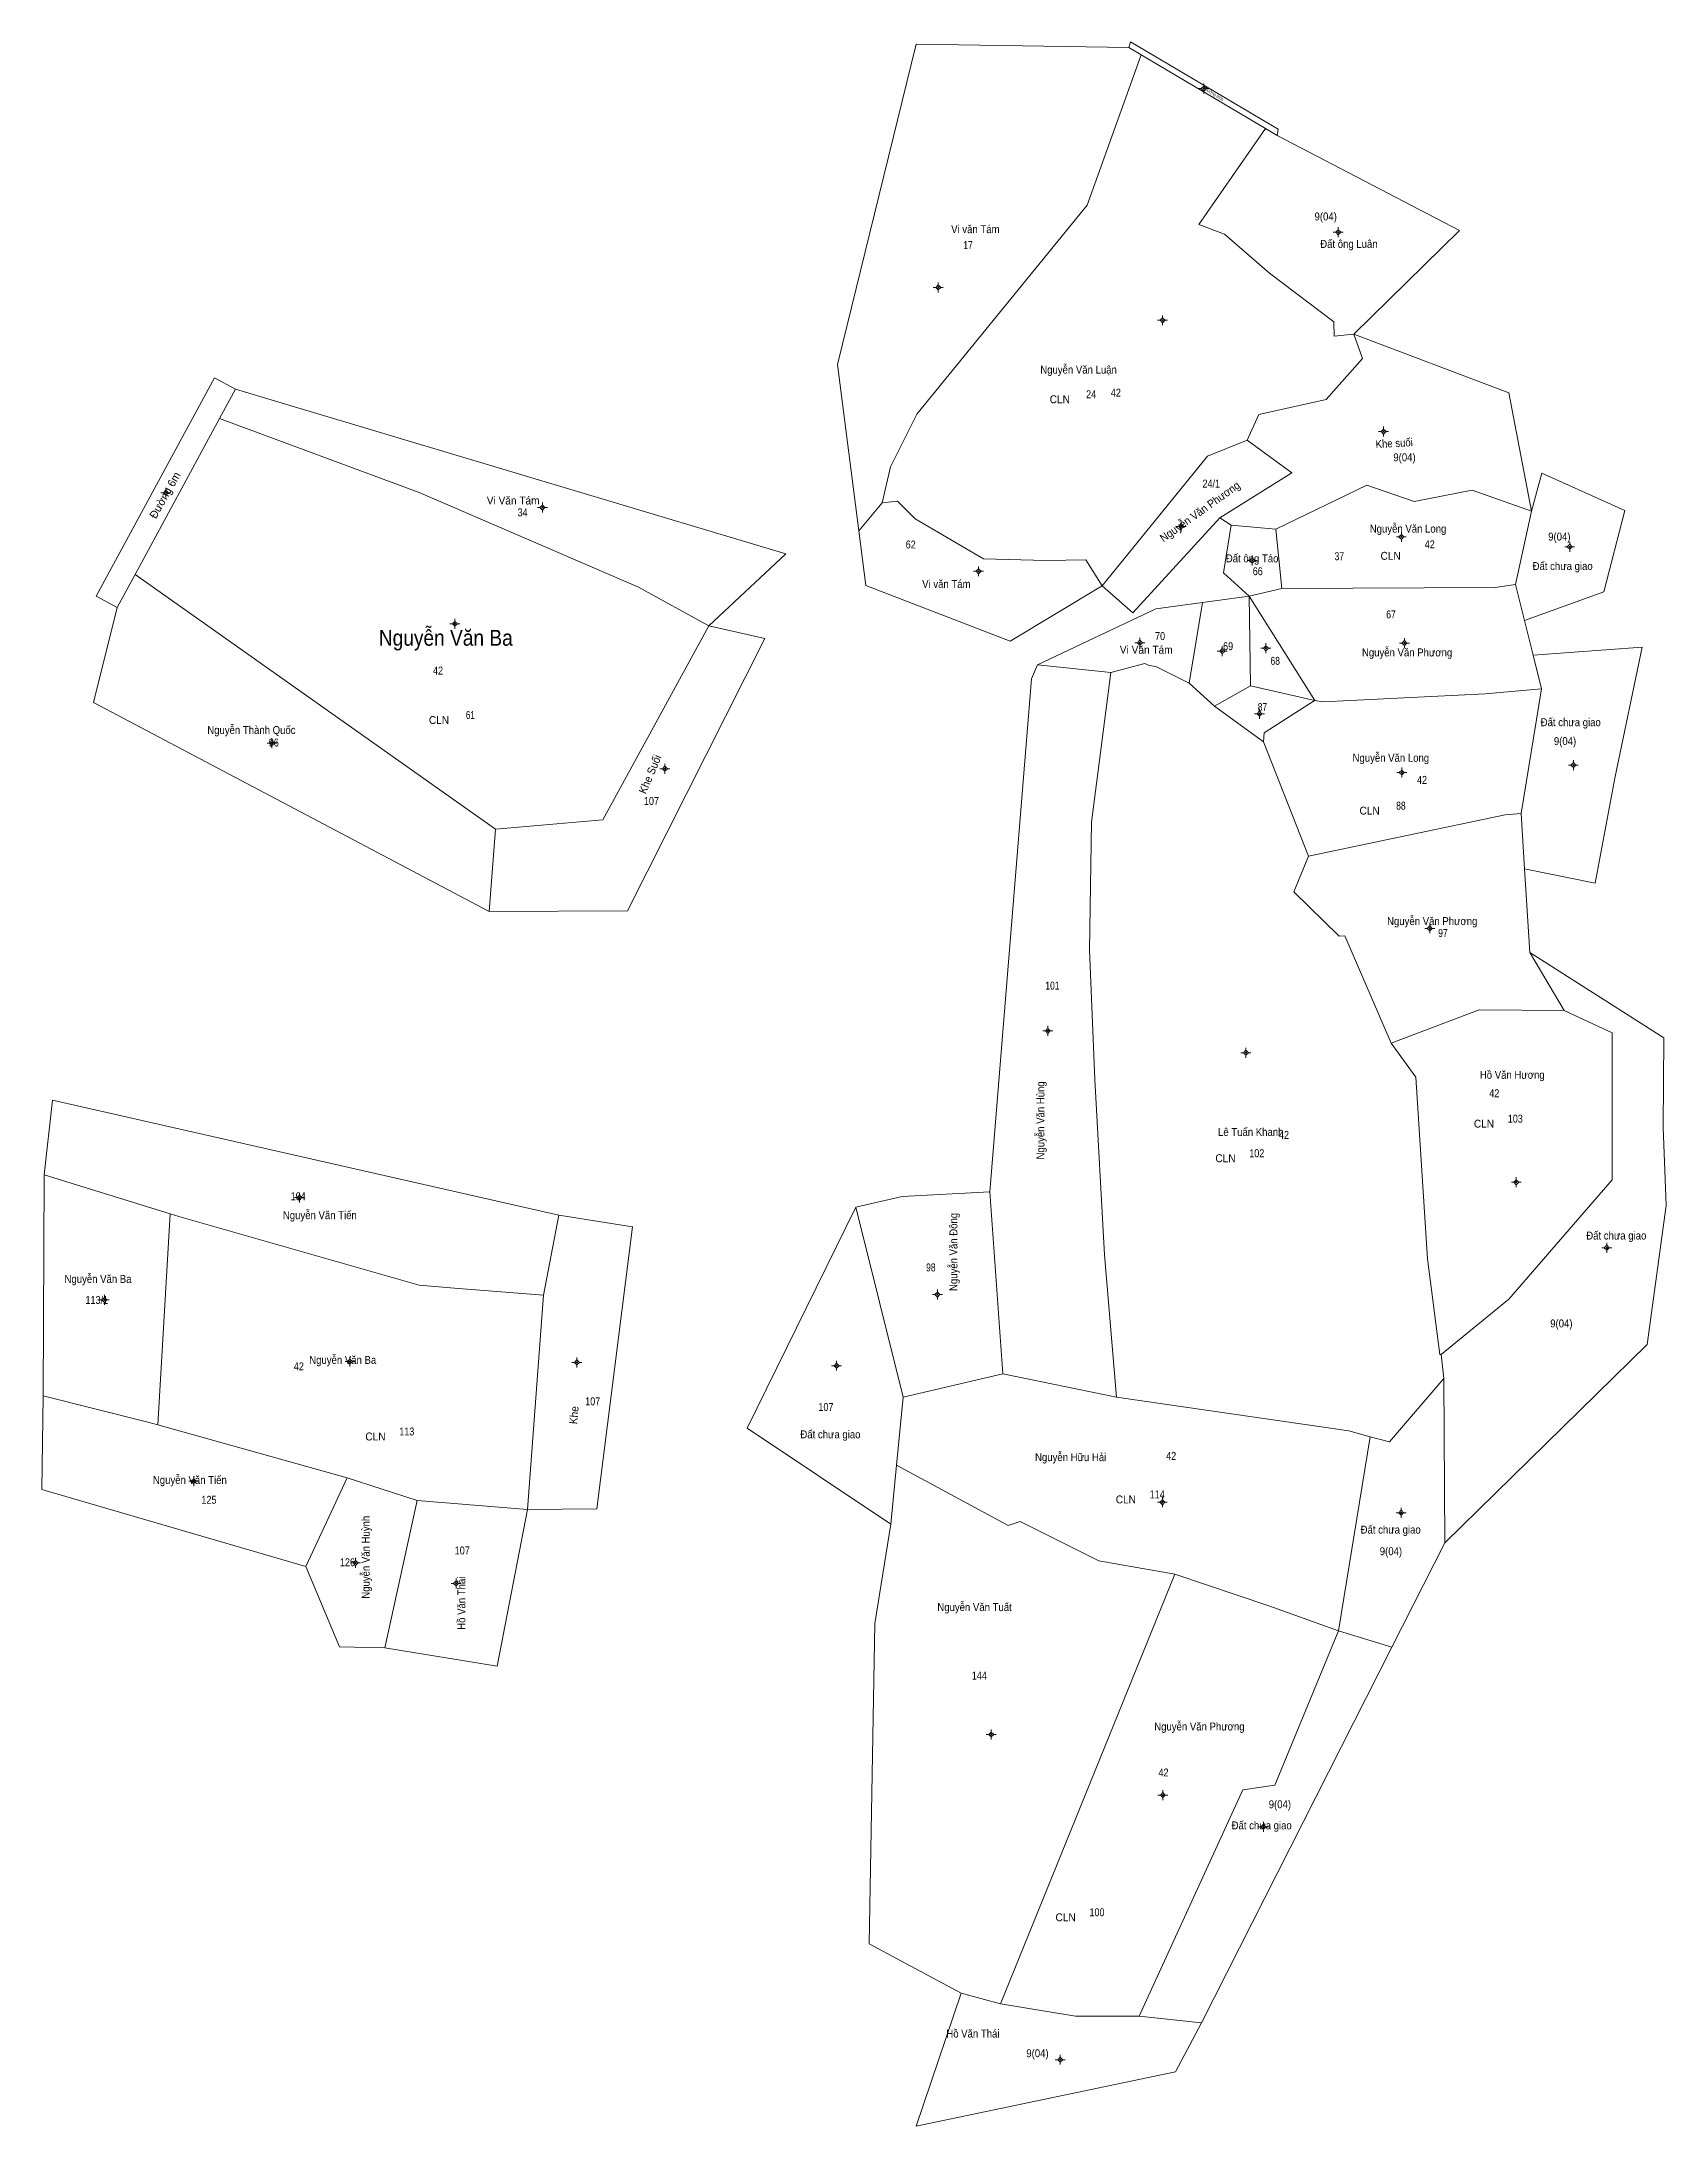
# Model space of a CAD drawing. Header units: metres. Extents: x 538455 to 541653, y 1847238 to 1851303.
# Drawn here: x 540603 to 541012, y 1850324 to 1850849 of the extents above; entities that cross this region are included whole.
import ezdxf
from ezdxf.enums import TextEntityAlignment as Align

# ---------------------------------------------------------------- set-up
doc = ezdxf.new("R2010")
doc.units = ezdxf.units.M
for name, color, linetype in [('1', 7, 'Continuous'), ('2', 7, 'Continuous'), ('3', 7, 'Continuous'), ('4', 7, 'Continuous')]:
    doc.layers.add(name, color=color, linetype=linetype)
for name, color, linetype, lineweight in [('11', 7, 'Continuous', 13), ('22', 7, 'Continuous', 13), ('5', 7, 'Continuous', 13)]:
    doc.layers.add(name, color=color, linetype=linetype, lineweight=lineweight)

msp = doc.modelspace()

# ---------------------------------------------------------------- texts
at = {"layer": '1'}
for s, height, rotation, p in [('Đường thôn', 0.7199, 327.323, (540897.686, 1850835.119)), ('Đường 6m', 2, 60.749, (540634.627, 1850733.946))]:
    msp.add_text(s, height=height, rotation=rotation, dxfattribs=at).set_placement(p, align=Align.CENTER)
for s, height, width, p in [('Vi văn Tám', 2, 0.9, (540837.74, 1850800.42)), ('Đất ông Luân', 2, 0.9, (540931.775, 1850796.71)), ('Nguyễn Văn Luận', 2, 0.9, (540863.72, 1850765.05)), ('Vi Văn Tám', 2, 0.95, (540721.4, 1850732.09)), ('Nguyễn Văn Long', 2, 0.9, (540946.655, 1850725.01)), ('Đất ông Táo', 2, 0.9, (540907.41, 1850717.52)), ('Đất chưa giao', 2, 0.9, (540985.57, 1850715.59)), ('Vi văn Tám', 2, 0.9, (540830.44, 1850711.07)), ('Nguyễn Văn Ba', 4, 0.9, (540704.445, 1850696.52)), ('Vi Văn Tám', 2, 0.95, (540880.75, 1850694.51)), ('Nguyễn Văn Phương', 2, 0.9, (540946.42, 1850693.83)), ('Nguyễn Thành Quốc', 2, 0.9, (540655.51, 1850674.3)), ('Đất chưa giao', 2, 0.9, (540987.61, 1850676.26)), ('Nguyễn Văn Long', 2, 0.9, (540942.325, 1850667.3)), ('Nguyễn Văn Phương', 2, 0.9, (540952.74, 1850626.17)), ('Hồ Văn Hương', 2, 0.9, (540972.89, 1850587.46)), ('Lê Tuấn Khanh', 2, 0.9, (540907.06, 1850573.07)), (' Nguyễn Văn Tiến', 2, 0.9, (540672.405, 1850552.11)), ('Đất chưa giao', 2, 0.9, (540999.08, 1850546.98)), (' Nguyễn Văn Ba', 2, 0.9, (540616.57, 1850536.06)), (' Nguyễn Văn Ba', 2, 0.9, (540678.17, 1850515.66)), ('Đất chưa giao', 2, 0.9, (540801.26, 1850496.92)), (' Nguyễn Hữu Hải', 2, 0.9, (540861.4, 1850491.17)), (' Nguyễn Văn Tiến', 2, 0.9, (540639.685, 1850485.44)), ('Đất chưa giao', 2, 0.9, (540942.28, 1850472.93)), (' Nguyễn Văn Tuất', 2, 0.9, (540837.205, 1850453.41)), (' Nguyễn Văn Phương', 2, 0.9, (540893.805, 1850423.34)), ('Đất chưa giao', 2, 0.9, (540909.82, 1850398.45)), ('Hồ Văn Thái', 2, 0.9, (540837.125, 1850346.02))]:
    msp.add_text(s, height=height, dxfattribs=dict(at, width=width)).set_placement(p, align=Align.CENTER)
for s, rotation, width, p in [('Khe suối', 3.18, 0.9, (540943.225, 1850746.531)), ('Nguyễn Văn Phương', 35.59, 0.95, (540894.843, 1850729.498)), ('Khe Suối', 67.218, 0.95, (540756.775, 1850663.778)), ('Nguyễn Văn Hùng', 90, 0.9, (540855.13, 1850576.98)), ('Nguyễn Văn Đông', 90, 0.9, (540833.23, 1850543.86)), ('Khe', 85.236, 0.95, (540737.705, 1850502.672)), ('Nguyễn Văn Huỳnh', 90, 0.9, (540685.27, 1850466.97)), (' Hồ Văn Thái', 90, 0.9, (540709.37, 1850455.065))]:
    msp.add_text(s, height=2, rotation=rotation, dxfattribs=dict(at, width=width)).set_placement(p, align=Align.CENTER)
at = {"layer": '2'}
for s, width, p in [('9(04)', 0.9, (540925.93, 1850803.63)), ('17', 0.8, (540835.895, 1850796.41)), ('24', 0.85, (540866.88, 1850758.85)), ('9(04)', 0.9, (540945.76, 1850742.98)), ('24/1', 0.85, (540897.13, 1850736.36)), ('34', 0.85, (540723.78, 1850729.11)), ('62', 0.85, (540821.475, 1850721.01)), ('9(04)', 0.9, (540984.74, 1850723)), ('37', 0.8, (540929.345, 1850718.05)), ('66', 0.85, (540908.825, 1850714.28)), ('67', 0.8, (540942.365, 1850703.41)), ('70', 0.85, (540884.23, 1850697.95)), ('69', 0.85, (540901.365, 1850695.4)), ('68', 0.8, (540913.225, 1850691.72)), ('87', 0.8, (540910.015, 1850680.1)), ('61', 0.75, (540710.62, 1850678.08)), ('96', 0.85, (540661.135, 1850671.13)), ('9(04)', 0.9, (540986.17, 1850671.5)), ('107', 0.85, (540756.21, 1850656.43)), ('88', 0.8, (540944.865, 1850655.25)), ('97', 0.8, (540955.445, 1850623.18)), ('101', 0.8, (540857.145, 1850609.93)), ('103', 0.85, (540973.66, 1850576.42)), ('102', 0.85, (540908.58, 1850567.72)), ('104', 0.85, (540667.285, 1850556.87)), ('98', 0.8, (540826.535, 1850538.96)), ('113/1', 0.85, (540616.58, 1850530.76)), ('9(04)', 0.9, (540985.25, 1850524.85)), ('107', 0.85, (540741.43, 1850505.24)), ('107', 0.85, (540800.13, 1850503.81)), ('113', 0.85, (540694.62, 1850497.64)), ('125', 0.85, (540644.825, 1850480.44)), ('114', 0.85, (540883.515, 1850481.79)), ('126', 0.85, (540679.7, 1850464.72)), ('107', 0.85, (540708.59, 1850467.68)), ('9(04)', 0.9, (540942.35, 1850467.48)), ('144', 0.85, (540838.755, 1850436.17)), ('9(04)', 0.9, (540914.4, 1850403.76)), ('100', 0.85, (540868.355, 1850376.56)), ('9(04)', 0.9, (540853.38, 1850341.06))]:
    msp.add_text(s, height=2, dxfattribs=dict(at, width=width)).set_placement(p, align=Align.CENTER)
at = {"layer": '3', "width": 0.95}
for p in [(540858.995, 1850757.59), (540942.275, 1850718.16), (540702.735, 1850676.82), (540936.985, 1850653.99), (540965.775, 1850575.16), (540900.695, 1850566.46), (540686.735, 1850496.38), (540875.625, 1850480.53), (540860.465, 1850375.3)]:
    msp.add_text('CLN', height=2, dxfattribs=at).set_placement(p, align=Align.CENTER)
at = {"layer": '4', "width": 0.85}
for p in [(540873.105, 1850759.26), (540952.115, 1850721.05), (540702.485, 1850689.25), (540950.175, 1850661.73), (540968.375, 1850582.82), (540915.435, 1850572.34), (540667.455, 1850514.05), (540887.035, 1850491.5), (540885.105, 1850411.76)]:
    msp.add_text('42', height=2, dxfattribs=at).set_placement(p, align=Align.CENTER)

# ---------------------------------------------------------------- hatches: boundary and pattern name
at = {"layer": '11'}
for points in [[(540895.39, 1850836.83, 1), (540895.09, 1850836.83, 1)], [(540929.25, 1850800.64, 1), (540928.95, 1850800.64, 1)], [(540828.56, 1850786.76, 1), (540828.26, 1850786.76, 1)], [(540885.03, 1850778.47, 1), (540884.73, 1850778.47, 1)], [(540940.66, 1850750.46, 1), (540940.36, 1850750.46, 1)], [(540634.14, 1850735.06, 1), (540633.84, 1850735.06, 1)], [(540728.93, 1850731.32, 1), (540728.63, 1850731.32, 1)], [(540889.71, 1850726.56, 1), (540889.41, 1850726.56, 1)], [(540945.12, 1850723.94, 1), (540944.82, 1850723.94, 1)], [(540907.6, 1850717.96, 1), (540907.3, 1850717.96, 1)], [(540987.49, 1850721.44, 1), (540987.19, 1850721.44, 1)], [(540838.71, 1850715.26, 1), (540838.41, 1850715.26, 1)], [(540706.89, 1850702.03, 1), (540706.59, 1850702.03, 1)], [(540879.31, 1850697.26, 1), (540879.01, 1850697.26, 1)], [(540945.9, 1850697.2, 1), (540945.6, 1850697.2, 1)], [(540900.03, 1850695.18, 1), (540899.73, 1850695.18, 1)], [(540911.04, 1850695.9, 1), (540910.74, 1850695.9, 1)], [(540909.42, 1850679.39, 1), (540909.12, 1850679.39, 1)], [(540660.84, 1850672, 1), (540660.54, 1850672, 1)], [(540759.75, 1850665.55, 1), (540759.45, 1850665.55, 1)], [(540988.42, 1850666.46, 1), (540988.12, 1850666.46, 1)], [(540945.23, 1850664.59, 1), (540944.93, 1850664.59, 1)], [(540952.28, 1850625.35, 1), (540951.98, 1850625.35, 1)], [(540856.14, 1850599.51, 1), (540855.84, 1850599.51, 1)], [(540906, 1850594.03, 1), (540905.7, 1850594.03, 1)], [(540974.06, 1850561.42, 1), (540973.76, 1850561.42, 1)], [(540667.76, 1850557.53, 1), (540667.46, 1850557.53, 1)], [(540996.84, 1850544.9, 1), (540996.54, 1850544.9, 1)], [(540618.65, 1850531.78, 1), (540618.35, 1850531.78, 1)], [(540828.33, 1850533.12, 1), (540828.03, 1850533.12, 1)], [(540680.48, 1850516.23, 1), (540680.18, 1850516.23, 1)], [(540737.59, 1850516.04, 1), (540737.29, 1850516.04, 1)], [(540802.96, 1850515.21, 1), (540802.66, 1850515.21, 1)], [(540641.16, 1850486.13, 1), (540640.86, 1850486.13, 1)], [(540884.96, 1850480.82, 1), (540884.66, 1850480.82, 1)], [(540945.07, 1850478.17, 1), (540944.77, 1850478.17, 1)], [(540681.9, 1850465.56, 1), (540681.6, 1850465.56, 1)], [(540707.19, 1850460.39, 1), (540706.89, 1850460.39, 1)], [(540841.9, 1850422.33, 1), (540841.6, 1850422.33, 1)], [(540885.08, 1850407.06, 1), (540884.78, 1850407.06, 1)], [(540910.4, 1850399.08, 1), (540910.1, 1850399.08, 1)], [(540859.27, 1850340.44, 1), (540858.97, 1850340.44, 1)]]:
    msp.add_hatch(color=256, dxfattribs=at).paths.add_polyline_path(points)

# ---------------------------------------------------------------- linework, layer by layer
for p, q in [((540895.24, 1850838.08), (540895.24, 1850837.45)), ((540894.61, 1850836.83), (540893.99, 1850836.83)), ((540895.24, 1850836.21), (540895.24, 1850835.58)), ((540896.49, 1850836.83), (540895.87, 1850836.83)), ((540929.1, 1850801.89), (540929.1, 1850801.27)), ((540928.47, 1850800.64), (540927.85, 1850800.64)), ((540929.1, 1850800.01), (540929.1, 1850799.39)), ((540930.35, 1850800.64), (540929.73, 1850800.64)), ((540827.79, 1850786.76), (540827.16, 1850786.76)), ((540828.41, 1850788.01), (540828.41, 1850787.39)), ((540828.41, 1850786.13), (540828.41, 1850785.51)), ((540829.66, 1850786.76), (540829.03, 1850786.76)), ((540884.25, 1850778.47), (540883.63, 1850778.47)), ((540884.88, 1850779.72), (540884.88, 1850779.09)), ((540884.88, 1850777.85), (540884.88, 1850777.22)), ((540886.13, 1850778.47), (540885.51, 1850778.47)), ((540939.89, 1850750.46), (540939.26, 1850750.46)), ((540940.51, 1850751.71), (540940.51, 1850751.09)), ((540940.51, 1850749.83), (540940.51, 1850749.21)), ((540941.76, 1850750.46), (540941.13, 1850750.46)), ((540633.37, 1850735.06), (540632.74, 1850735.06)), ((540633.99, 1850736.31), (540633.99, 1850735.69)), ((540633.99, 1850734.43), (540633.99, 1850733.81)), ((540635.24, 1850735.06), (540634.61, 1850735.06)), ((540728.15, 1850731.32), (540727.53, 1850731.32)), ((540728.78, 1850732.57), (540728.78, 1850731.95)), ((540728.78, 1850730.69), (540728.78, 1850730.07)), ((540730.03, 1850731.32), (540729.41, 1850731.32)), ((540889.56, 1850727.81), (540889.56, 1850727.19)), ((540888.94, 1850726.56), (540888.31, 1850726.56)), ((540889.56, 1850725.93), (540889.56, 1850725.31)), ((540890.81, 1850726.56), (540890.19, 1850726.56)), ((540944.35, 1850723.94), (540943.72, 1850723.94)), ((540944.97, 1850725.19), (540944.97, 1850724.57)), ((540944.97, 1850723.31), (540944.97, 1850722.69)), ((540946.22, 1850723.94), (540945.59, 1850723.94)), ((540987.34, 1850722.69), (540987.34, 1850722.07)), ((540906.82, 1850717.96), (540906.2, 1850717.96)), ((540907.45, 1850719.21), (540907.45, 1850718.59)), ((540907.45, 1850717.33), (540907.45, 1850716.71)), ((540908.7, 1850717.96), (540908.07, 1850717.96)), ((540986.71, 1850721.44), (540986.09, 1850721.44)), ((540987.34, 1850720.81), (540987.34, 1850720.19)), ((540988.59, 1850721.44), (540987.97, 1850721.44)), ((540837.94, 1850715.26), (540837.31, 1850715.26)), ((540838.56, 1850716.51), (540838.56, 1850715.89)), ((540838.56, 1850714.63), (540838.56, 1850714.01)), ((540839.81, 1850715.26), (540839.19, 1850715.26)), ((540706.11, 1850702.03), (540705.49, 1850702.03)), ((540706.74, 1850703.28), (540706.74, 1850702.65)), ((540707.99, 1850702.03), (540707.37, 1850702.03)), ((540706.74, 1850701.41), (540706.74, 1850700.78)), ((540878.53, 1850697.26), (540877.91, 1850697.26)), ((540879.16, 1850698.51), (540879.16, 1850697.89)), ((540879.16, 1850696.63), (540879.16, 1850696.01)), ((540880.41, 1850697.26), (540879.79, 1850697.26)), ((540899.88, 1850696.43), (540899.88, 1850695.81)), ((540910.89, 1850697.15), (540910.89, 1850696.53)), ((540945.13, 1850697.2), (540944.5, 1850697.2)), ((540945.75, 1850698.45), (540945.75, 1850697.83)), ((540945.75, 1850696.57), (540945.75, 1850695.95)), ((540947, 1850697.2), (540946.37, 1850697.2)), ((540899.25, 1850695.18), (540898.63, 1850695.18)), ((540899.88, 1850694.55), (540899.88, 1850693.93)), ((540901.13, 1850695.18), (540900.51, 1850695.18)), ((540910.27, 1850695.9), (540909.64, 1850695.9)), ((540910.89, 1850695.27), (540910.89, 1850694.65)), ((540912.14, 1850695.9), (540911.51, 1850695.9)), ((540909.27, 1850680.64), (540909.27, 1850680.01)), ((540908.65, 1850679.39), (540908.02, 1850679.39)), ((540909.27, 1850678.77), (540909.27, 1850678.14)), ((540910.52, 1850679.39), (540909.89, 1850679.39)), ((540660.06, 1850672), (540659.44, 1850672)), ((540660.69, 1850673.25), (540660.69, 1850672.63)), ((540660.69, 1850671.37), (540660.69, 1850670.75)), ((540661.94, 1850672), (540661.31, 1850672)), ((540758.97, 1850665.55), (540758.35, 1850665.55)), ((540759.6, 1850666.8), (540759.6, 1850666.17)), ((540759.6, 1850664.93), (540759.6, 1850664.3)), ((540760.85, 1850665.55), (540760.23, 1850665.55)), ((540945.08, 1850665.84), (540945.08, 1850665.21)), ((540987.65, 1850666.46), (540987.02, 1850666.46)), ((540988.27, 1850667.71), (540988.27, 1850667.09)), ((540988.27, 1850665.83), (540988.27, 1850665.21)), ((540989.52, 1850666.46), (540988.89, 1850666.46)), ((540944.45, 1850664.59), (540943.83, 1850664.59)), ((540945.08, 1850663.97), (540945.08, 1850663.34)), ((540946.33, 1850664.59), (540945.7, 1850664.59)), ((540951.51, 1850625.35), (540950.88, 1850625.35)), ((540952.13, 1850626.6), (540952.13, 1850625.97)), ((540952.13, 1850624.73), (540952.13, 1850624.1)), ((540953.38, 1850625.35), (540952.75, 1850625.35)), ((540855.37, 1850599.51), (540854.74, 1850599.51)), ((540855.99, 1850600.76), (540855.99, 1850600.13)), ((540855.99, 1850598.89), (540855.99, 1850598.26)), ((540857.24, 1850599.51), (540856.61, 1850599.51)), ((540905.23, 1850594.03), (540904.6, 1850594.03)), ((540905.85, 1850595.28), (540905.85, 1850594.65)), ((540905.85, 1850593.41), (540905.85, 1850592.78)), ((540907.1, 1850594.03), (540906.47, 1850594.03)), ((540973.29, 1850561.42), (540972.66, 1850561.42)), ((540973.91, 1850562.67), (540973.91, 1850562.05)), ((540973.91, 1850560.79), (540973.91, 1850560.17)), ((540975.16, 1850561.42), (540974.53, 1850561.42)), ((540666.99, 1850557.53), (540666.36, 1850557.53)), ((540667.61, 1850558.78), (540667.61, 1850558.15)), ((540667.61, 1850556.91), (540667.61, 1850556.28)), ((540668.86, 1850557.53), (540668.23, 1850557.53)), ((540996.06, 1850544.9), (540995.44, 1850544.9)), ((540996.69, 1850546.15), (540996.69, 1850545.53)), ((540996.69, 1850544.27), (540996.69, 1850543.65)), ((540997.94, 1850544.9), (540997.31, 1850544.9)), ((540828.18, 1850534.37), (540828.18, 1850533.75)), ((540617.87, 1850531.78), (540617.25, 1850531.78)), ((540618.5, 1850533.03), (540618.5, 1850532.41)), ((540618.5, 1850531.15), (540618.5, 1850530.53)), ((540619.75, 1850531.78), (540619.13, 1850531.78)), ((540827.56, 1850533.12), (540826.93, 1850533.12)), ((540828.18, 1850532.49), (540828.18, 1850531.87)), ((540829.43, 1850533.12), (540828.81, 1850533.12)), ((540679.7, 1850516.23), (540679.08, 1850516.23)), ((540680.33, 1850517.48), (540680.33, 1850516.85)), ((540680.33, 1850515.61), (540680.33, 1850514.98)), ((540681.58, 1850516.23), (540680.95, 1850516.23)), ((540736.81, 1850516.04), (540736.19, 1850516.04)), ((540737.44, 1850517.29), (540737.44, 1850516.67)), ((540737.44, 1850515.41), (540737.44, 1850514.79)), ((540738.69, 1850516.04), (540738.06, 1850516.04)), ((540802.19, 1850515.21), (540801.56, 1850515.21)), ((540802.81, 1850516.46), (540802.81, 1850515.83)), ((540802.81, 1850514.59), (540802.81, 1850513.96)), ((540804.06, 1850515.21), (540803.44, 1850515.21)), ((540641.01, 1850487.38), (540641.01, 1850486.75)), ((540640.39, 1850486.13), (540639.76, 1850486.13)), ((540641.01, 1850485.51), (540641.01, 1850484.88)), ((540642.26, 1850486.13), (540641.63, 1850486.13)), ((540884.81, 1850482.07), (540884.81, 1850481.45)), ((540884.19, 1850480.82), (540883.56, 1850480.82)), ((540884.81, 1850480.19), (540884.81, 1850479.57)), ((540886.06, 1850480.82), (540885.44, 1850480.82)), ((540944.3, 1850478.17), (540943.67, 1850478.17)), ((540944.92, 1850479.42), (540944.92, 1850478.79)), ((540944.92, 1850477.55), (540944.92, 1850476.92)), ((540946.17, 1850478.17), (540945.55, 1850478.17)), ((540681.13, 1850465.56), (540680.5, 1850465.56)), ((540681.75, 1850466.81), (540681.75, 1850466.19)), ((540683, 1850465.56), (540682.37, 1850465.56)), ((540681.75, 1850464.93), (540681.75, 1850464.31)), ((540706.41, 1850460.39), (540705.79, 1850460.39)), ((540707.04, 1850461.64), (540707.04, 1850461.01)), ((540708.29, 1850460.39), (540707.67, 1850460.39)), ((540707.04, 1850459.77), (540707.04, 1850459.14)), ((540841.75, 1850423.58), (540841.75, 1850422.95)), ((540841.13, 1850422.33), (540840.5, 1850422.33)), ((540841.75, 1850421.71), (540841.75, 1850421.08)), ((540843, 1850422.33), (540842.37, 1850422.33)), ((540884.93, 1850408.31), (540884.93, 1850407.69)), ((540884.31, 1850407.06), (540883.68, 1850407.06)), ((540884.93, 1850406.43), (540884.93, 1850405.81)), ((540886.18, 1850407.06), (540885.56, 1850407.06)), ((540909.63, 1850399.08), (540909, 1850399.08)), ((540910.25, 1850400.33), (540910.25, 1850399.71)), ((540910.25, 1850398.45), (540910.25, 1850397.83)), ((540911.5, 1850399.08), (540910.87, 1850399.08)), ((540858.49, 1850340.44), (540857.87, 1850340.44)), ((540859.12, 1850341.69), (540859.12, 1850341.07)), ((540859.12, 1850339.81), (540859.12, 1850339.19)), ((540860.37, 1850340.44), (540859.75, 1850340.44))]:
    msp.add_line(p, q, dxfattribs=at)
for points in [[(540895.24, 1850837.45), (540894.61, 1850836.83), (540895.24, 1850836.21), (540895.87, 1850836.83)], [(540929.1, 1850801.27), (540928.47, 1850800.64), (540929.1, 1850800.01), (540929.73, 1850800.64)], [(540828.41, 1850787.39), (540827.79, 1850786.76), (540828.41, 1850786.13), (540829.03, 1850786.76)], [(540884.88, 1850779.09), (540884.25, 1850778.47), (540884.88, 1850777.85), (540885.51, 1850778.47)], [(540940.51, 1850751.09), (540939.89, 1850750.46), (540940.51, 1850749.83), (540941.13, 1850750.46)], [(540633.99, 1850735.69), (540633.37, 1850735.06), (540633.99, 1850734.43), (540634.61, 1850735.06)], [(540728.78, 1850731.95), (540728.15, 1850731.32), (540728.78, 1850730.69), (540729.41, 1850731.32)], [(540889.56, 1850727.19), (540888.94, 1850726.56), (540889.56, 1850725.93), (540890.19, 1850726.56)], [(540944.97, 1850724.57), (540944.35, 1850723.94), (540944.97, 1850723.31), (540945.59, 1850723.94)], [(540907.45, 1850718.59), (540906.82, 1850717.96), (540907.45, 1850717.33), (540908.07, 1850717.96)], [(540987.34, 1850722.07), (540986.71, 1850721.44), (540987.34, 1850720.81), (540987.97, 1850721.44)], [(540838.56, 1850715.89), (540837.94, 1850715.26), (540838.56, 1850714.63), (540839.19, 1850715.26)], [(540706.74, 1850702.65), (540706.11, 1850702.03), (540706.74, 1850701.41), (540707.37, 1850702.03)], [(540879.16, 1850697.89), (540878.53, 1850697.26), (540879.16, 1850696.63), (540879.79, 1850697.26)], [(540910.89, 1850696.53), (540910.27, 1850695.9), (540910.89, 1850695.27), (540911.51, 1850695.9)], [(540945.75, 1850697.83), (540945.13, 1850697.2), (540945.75, 1850696.57), (540946.37, 1850697.2)], [(540899.88, 1850695.81), (540899.25, 1850695.18), (540899.88, 1850694.55), (540900.51, 1850695.18)], [(540909.27, 1850680.01), (540908.65, 1850679.39), (540909.27, 1850678.77), (540909.89, 1850679.39)], [(540660.69, 1850672.63), (540660.06, 1850672), (540660.69, 1850671.37), (540661.31, 1850672)], [(540759.6, 1850666.17), (540758.97, 1850665.55), (540759.6, 1850664.93), (540760.23, 1850665.55)], [(540945.08, 1850665.21), (540944.45, 1850664.59), (540945.08, 1850663.97), (540945.7, 1850664.59)], [(540988.27, 1850667.09), (540987.65, 1850666.46), (540988.27, 1850665.83), (540988.89, 1850666.46)], [(540952.13, 1850625.97), (540951.51, 1850625.35), (540952.13, 1850624.73), (540952.75, 1850625.35)], [(540855.99, 1850600.13), (540855.37, 1850599.51), (540855.99, 1850598.89), (540856.61, 1850599.51)], [(540905.85, 1850594.65), (540905.23, 1850594.03), (540905.85, 1850593.41), (540906.47, 1850594.03)], [(540973.91, 1850562.05), (540973.29, 1850561.42), (540973.91, 1850560.79), (540974.53, 1850561.42)], [(540667.61, 1850558.15), (540666.99, 1850557.53), (540667.61, 1850556.91), (540668.23, 1850557.53)], [(540996.69, 1850545.53), (540996.06, 1850544.9), (540996.69, 1850544.27), (540997.31, 1850544.9)], [(540828.18, 1850533.75), (540827.56, 1850533.12), (540828.18, 1850532.49), (540828.81, 1850533.12)], [(540618.5, 1850532.41), (540617.87, 1850531.78), (540618.5, 1850531.15), (540619.13, 1850531.78)], [(540680.33, 1850516.85), (540679.7, 1850516.23), (540680.33, 1850515.61), (540680.95, 1850516.23)], [(540737.44, 1850516.67), (540736.81, 1850516.04), (540737.44, 1850515.41), (540738.06, 1850516.04)], [(540802.81, 1850515.83), (540802.19, 1850515.21), (540802.81, 1850514.59), (540803.44, 1850515.21)], [(540641.01, 1850486.75), (540640.39, 1850486.13), (540641.01, 1850485.51), (540641.63, 1850486.13)], [(540884.81, 1850481.45), (540884.19, 1850480.82), (540884.81, 1850480.19), (540885.44, 1850480.82)], [(540944.92, 1850478.79), (540944.3, 1850478.17), (540944.92, 1850477.55), (540945.55, 1850478.17)], [(540681.75, 1850466.19), (540681.13, 1850465.56), (540681.75, 1850464.93), (540682.37, 1850465.56)], [(540707.04, 1850461.01), (540706.41, 1850460.39), (540707.04, 1850459.77), (540707.67, 1850460.39)], [(540841.75, 1850422.95), (540841.13, 1850422.33), (540841.75, 1850421.71), (540842.37, 1850422.33)], [(540884.93, 1850407.69), (540884.31, 1850407.06), (540884.93, 1850406.43), (540885.56, 1850407.06)], [(540910.25, 1850399.71), (540909.63, 1850399.08), (540910.25, 1850398.45), (540910.87, 1850399.08)], [(540859.12, 1850341.07), (540858.49, 1850340.44), (540859.12, 1850339.81), (540859.75, 1850340.44)]]:
    msp.add_lwpolyline(points, close=True, dxfattribs=at)
for centre in [(540895.24, 1850836.83), (540929.1, 1850800.64), (540828.41, 1850786.76), (540884.88, 1850778.47), (540940.51, 1850750.46), (540633.99, 1850735.06), (540728.78, 1850731.32), (540889.56, 1850726.56), (540944.97, 1850723.94), (540907.45, 1850717.96), (540987.34, 1850721.44), (540838.56, 1850715.26), (540706.74, 1850702.03), (540879.16, 1850697.26), (540945.75, 1850697.2), (540899.88, 1850695.18), (540910.89, 1850695.9), (540909.27, 1850679.39), (540660.69, 1850672), (540759.6, 1850665.55), (540988.27, 1850666.46), (540945.08, 1850664.59), (540952.13, 1850625.35), (540855.99, 1850599.51), (540905.85, 1850594.03), (540973.91, 1850561.42), (540667.61, 1850557.53), (540996.69, 1850544.9), (540618.5, 1850531.78), (540828.18, 1850533.12), (540680.33, 1850516.23), (540737.44, 1850516.04), (540802.81, 1850515.21), (540641.01, 1850486.13), (540884.81, 1850480.82), (540944.92, 1850478.17), (540681.75, 1850465.56), (540707.04, 1850460.39), (540841.75, 1850422.33), (540884.93, 1850407.06), (540910.25, 1850399.08), (540859.12, 1850340.44)]:
    msp.add_circle(centre, 0.15, dxfattribs=at)
at = {"layer": '22'}
for points in [[(540876.36, 1850847.15), (540876.8, 1850848.64), (540913.97, 1850826.59), (540913.68, 1850825.02), (540910.74, 1850826.76), (540879.45, 1850845.32)], [(540616.47, 1850708.98), (540646.22, 1850763.98), (540651.5, 1850761.13), (540647.51, 1850753.75), (540626.24, 1850714.43), (540621.75, 1850706.13)]]:
    msp.add_lwpolyline(points, close=True, dxfattribs=at)
at = {"layer": '5'}
for p, q in [((540814.28, 1850732.52), (540808.4, 1850725.48)), ((540902.14, 1850726.89), (540899.27, 1850728.73)), ((540973.74, 1850711.98), (540977.74, 1850730.38)), ((540626.24, 1850714.43), (540716.94, 1850650.31)), ((540891.55, 1850687.1), (540894.91, 1850707.43)), ((540894.91, 1850707.43), (540906.63, 1850709.04)), ((540914.92, 1850710.91), (540906.63, 1850709.04)), ((540907.03, 1850686.45), (540906.63, 1850709.04)), ((540923.22, 1850682.75), (540906.63, 1850709.04)), ((540973.74, 1850711.98), (540976, 1850702.88)), ((540853.35, 1850691.7), (540871.87, 1850689.76)), ((540978.18, 1850694.11), (540980.29, 1850685.63)), ((540897.9, 1850681.32), (540891.55, 1850687.1)), ((540897.9, 1850681.32), (540907.03, 1850686.45)), ((540907.03, 1850686.45), (540923.22, 1850682.75)), ((540910.25, 1850672.33), (540897.9, 1850681.32)), ((540975.16, 1850654.23), (540980.29, 1850685.63)), ((540921.61, 1850643.55), (540910.25, 1850672.33)), ((540715.33, 1850629.58), (540716.94, 1850650.31)), ((540975.16, 1850654.23), (540976.01, 1850640.37)), ((540976.01, 1850640.37), (540977.31, 1850619.23)), ((540985.97, 1850604.67), (540977.31, 1850619.23)), ((540603.08, 1850507.66), (540603.34, 1850563.26)), ((540635.09, 1850553.46), (540603.34, 1850563.26)), ((540807.68, 1850555.12), (540819.58, 1850507.28)), ((540844.62, 1850513.19), (540841.39, 1850558.97)), ((540732.9, 1850553.08), (540729, 1850533)), ((540844.62, 1850513.19), (540819.58, 1850507.28)), ((540873.23, 1850507.32), (540844.62, 1850513.19)), ((540817.93, 1850490.12), (540819.58, 1850507.28)), ((540937.13, 1850497.32), (540929.15, 1850448.46)), ((540669.23, 1850464.6), (540679.64, 1850486.94)), ((540679.64, 1850486.94), (540697.26, 1850481.28)), ((540816.5, 1850475.3), (540817.93, 1850490.12)), ((540689.12, 1850444.19), (540697.26, 1850481.28)), ((540697.26, 1850481.28), (540725, 1850479)), ((540942.57, 1850444.34), (540955.89, 1850470.58)), ((540844.1, 1850354.54), (540887.92, 1850462.71)), ((540894.66, 1850349.69), (540942.57, 1850444.34)), ((540942.57, 1850444.34), (540929.15, 1850448.46)), ((540834.19, 1850357.21), (540844.1, 1850354.54))]:
    msp.add_line(p, q, dxfattribs=at)
for points in [[(540808.4, 1850725.48), (540803.03, 1850767.31), (540822.83, 1850848.03), (540876.36, 1850847.15)], [(540879.45, 1850845.32), (540865.92, 1850807.49), (540823.01, 1850754.85), (540816.38, 1850741.57), (540814.28, 1850732.52)], [(540933.02, 1850775.01), (540928.02, 1850774.52), (540927.99, 1850778.1), (540911.76, 1850790.32), (540900.43, 1850800.13), (540893.96, 1850802.59), (540910.74, 1850826.76)], [(540913.68, 1850825.02), (540959.6, 1850801.12), (540933.02, 1850775.01)], [(540906.19, 1850748.31), (540909.1, 1850754.74), (540926.04, 1850758.51), (540935.2, 1850768.89), (540933.02, 1850775.01)], [(540933.02, 1850775.01), (540971.99, 1850760.2), (540977.74, 1850730.38)], [(540770.62, 1850701.52), (540790.04, 1850719.63), (540651.5, 1850761.13)], [(540647.51, 1850753.75), (540697.74, 1850735.14), (540752.94, 1850711.27), (540770.62, 1850701.52)], [(540869.67, 1850711.62), (540896.19, 1850744.23), (540906.19, 1850748.31)], [(540899.27, 1850728.73), (540917.44, 1850740.07), (540906.19, 1850748.31)], [(540977.74, 1850730.38), (540980.36, 1850740.01), (541001.25, 1850730.58), (540995.92, 1850710.09), (540976, 1850702.88), (540978.18, 1850694.11)], [(540977.74, 1850730.38), (540962.82, 1850735.72), (540948.19, 1850732.85), (540936.3, 1850736.98), (540913.4, 1850725.9), (540914.92, 1850710.91)], [(540814.28, 1850732.52), (540818.12, 1850732.9), (540822.63, 1850728.48), (540839.83, 1850718.42), (540855.5, 1850718), (540865.58, 1850718.18), (540869.67, 1850711.62)], [(540869.67, 1850711.62), (540877.42, 1850704.82), (540899.27, 1850728.73)], [(540869.67, 1850711.62), (540846.53, 1850697.63), (540810.17, 1850711.73), (540808.4, 1850725.48)], [(540906.63, 1850709.04), (540900.21, 1850714.92), (540902.14, 1850726.89), (540913.4, 1850725.9)], [(540853.35, 1850691.7), (540883.14, 1850705.82), (540894.91, 1850707.43)], [(540973.74, 1850711.98), (540968.57, 1850711.18), (540914.92, 1850710.91)], [(540621.75, 1850706.13), (540615.76, 1850682.25), (540715.33, 1850629.58)], [(540715.33, 1850629.58), (540750.14, 1850629.76), (540784.73, 1850698.36), (540770.62, 1850701.52)], [(540716.94, 1850650.31), (540744, 1850652.67), (540770.62, 1850701.52)], [(540841.39, 1850558.97), (540851.88, 1850688.21), (540853.35, 1850691.7)], [(540891.55, 1850687.1), (540883.13, 1850691.26), (540881.47, 1850691.58), (540880.44, 1850692.06), (540871.87, 1850689.76)], [(540978.18, 1850694.11), (541005.55, 1850696.17), (540998.79, 1850663.59), (540993.79, 1850636.75), (540976.01, 1850640.37)], [(540871.87, 1850689.76), (540866.98, 1850652.09), (540866.48, 1850619.93), (540867.8, 1850587.3), (540870.26, 1850543.13), (540873.23, 1850507.32)], [(540910.25, 1850672.33), (540910.4, 1850674.55), (540921.71, 1850681.77), (540923.22, 1850682.75)], [(540980.29, 1850685.63), (540966.03, 1850684.44), (540925.26, 1850682.43), (540923.22, 1850682.75)], [(540975.16, 1850654.23), (540971.13, 1850653.94), (540921.61, 1850643.55)], [(540942.41, 1850596.47), (540930.78, 1850623.45), (540929.33, 1850623.41), (540917.92, 1850634.51), (540921.61, 1850643.55)], [(540977.31, 1850619.23), (541011.01, 1850597.79), (541010.85, 1850575.24), (541011.66, 1850555.58), (541006.85, 1850520.56), (540955.89, 1850470.58)], [(540942.41, 1850596.47), (540964.6, 1850604.85), (540985.97, 1850604.67)], [(540985.97, 1850604.67), (540998, 1850599), (540998, 1850562), (540972, 1850532), (540955, 1850518), (540955.65, 1850512), (540955.89, 1850470.58)], [(540942.41, 1850596.47), (540948.59, 1850587.88), (540951.59, 1850542.09), (540954.64, 1850518), (540955, 1850518)], [(540603.34, 1850563.26), (540605.42, 1850582.06), (540732.9, 1850553.08)], [(540807.68, 1850555.12), (540780.27, 1850499.48), (540816.5, 1850475.3)], [(540841.39, 1850558.97), (540819.33, 1850557.78), (540807.68, 1850555.12)], [(540635.09, 1850553.46), (540631.96, 1850500.3), (540679.64, 1850486.94)], [(540729, 1850533), (540706.64, 1850534.7), (540697.7, 1850535.48), (540637.24, 1850552.79), (540635.09, 1850553.46)], [(540732.9, 1850553.08), (540751.46, 1850550.22), (540742.49, 1850479.2), (540725, 1850479), (540729, 1850533)], [(540603.08, 1850507.66), (540602.73, 1850483.99), (540669.23, 1850464.6)], [(540603.08, 1850507.66), (540629.41, 1850501.01), (540631.96, 1850500.3)], [(540873.23, 1850507.32), (540931.76, 1850498.77), (540937.13, 1850497.32)], [(540937.13, 1850497.32), (540942, 1850496), (540955.65, 1850512)], [(540887.92, 1850462.71), (540868.86, 1850466.07), (540849, 1850476), (540846, 1850475), (540817.93, 1850490.12)], [(540689.12, 1850444.19), (540717.37, 1850439.5), (540725, 1850479)], [(540816.5, 1850475.3), (540812.43, 1850450.3), (540810.99, 1850369.58), (540834.19, 1850357.21)], [(540669.23, 1850464.6), (540677.7, 1850444.4), (540689.12, 1850444.19)], [(540887.92, 1850462.71), (540911.65, 1850454.75), (540929.15, 1850448.46)], [(540929.15, 1850448.46), (540913.16, 1850409.57), (540905.09, 1850408.36), (540878.98, 1850351.41), (540894.66, 1850349.69)], [(540834.19, 1850357.21), (540822.86, 1850323.66), (540888.09, 1850337.39), (540894.66, 1850349.69)], [(540844.1, 1850354.54), (540862.98, 1850351.41), (540878.98, 1850351.41)]]:
    msp.add_lwpolyline(points, dxfattribs=at)

msp.set_redraw_order([(e.dxf.handle, doc.entitydb.next_handle()) for e in msp.query("TEXT MTEXT ATTDEF DIMENSION ARC_DIMENSION")])  # texts and dimensions are drawn at this point

doc.saveas('drawing.dxf')
